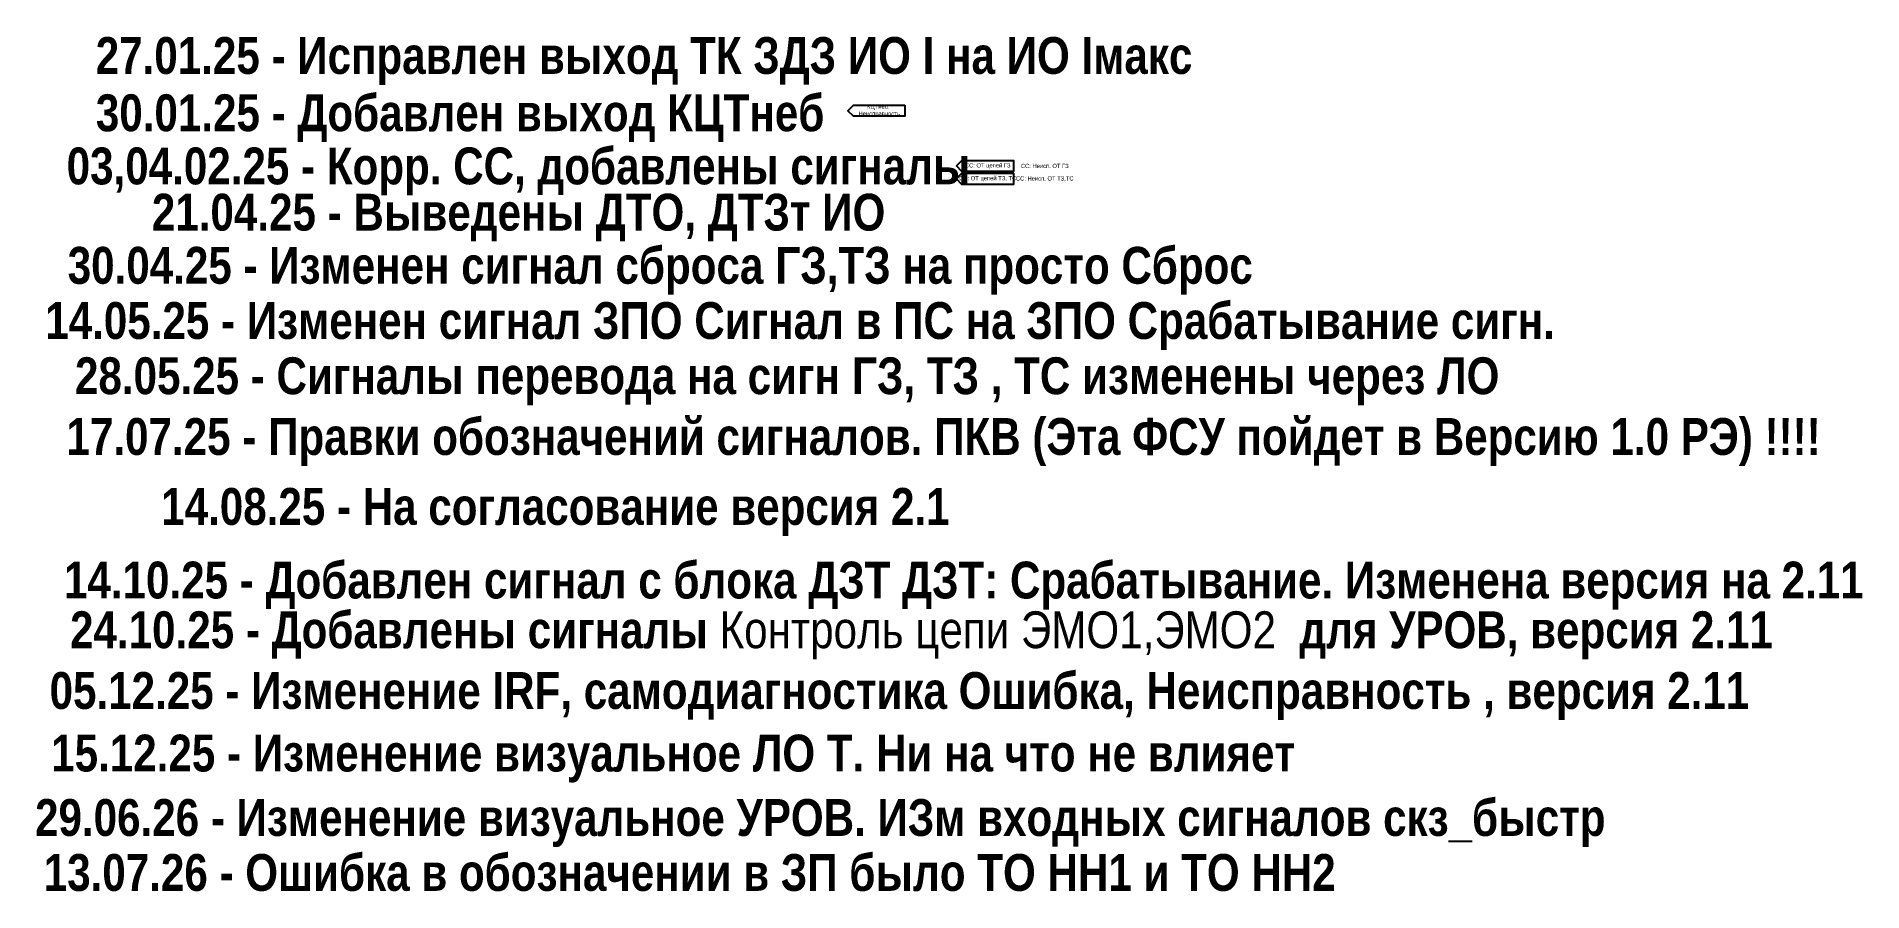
# Model space of a CAD drawing. Header units: millimetres. Extents: x -1361 to 2220, y 0 to 841.
# Drawn here: x 1227 to 2220, y 207 to 671 of the extents above; entities that cross this region are included whole.
import ezdxf

# ---------------------------------------------------------------- set-up
doc = ezdxf.new("R2010")
doc.units = ezdxf.units.MM
doc.layers.add('Основная', color=7, linetype='Continuous')
doc.styles.add('2.5_Gost_RD', font='ARIALN.TTF', dxfattribs={"height": 2.5})

msp = doc.modelspace()

# ---------------------------------------------------------------- texts
at = {"ltscale": 100, "attachment_point": 5, "style": '2.5_Gost_RD'}
for s, insert, char_height, width in [('{\\fArial Narrow|b1|i0|c204|p34; 27.01.25 - Исправлен выход ТК ЗДЗ ИО I на ИО Iмакс}', (1554, 658), 20, 1350), ('{\\fArial Narrow|b1|i0|c204|p34; 30.01.25 - Добавлен выход КЦТнеб}', (1454, 627), 20, 1350), ('{\\fArial Narrow|b1|i0|c204|p34;03,04.02.25 - Корр. СС, добавлены сигналы}', (1489, 598), 20, 1350), ('СС: Неисп. ОТ ГЗ', (1775, 601), 2.3, 28), ('{\\fArial Narrow|b1|i0|c204|p34;21.04.25 - Выведены ДТО, ДТЗт ИО}', (1489, 573), 20, 1350), ('СС: Неисп. ОТ ТЗ,ТС', (1775, 594), 2.3, 28), ('{\\fArial Narrow|b1|i0|c204|p34;30.04.25 - Изменен сигнал сброса ГЗ,ТЗ на просто Сброс}', (1566, 544), 20, 1350), ('{\\fArial Narrow|b1|i0|c204|p34;14.05.25 - Изменен сигнал ЗПО Сигнал в ПС на ЗПО Срабатывание сигн.}', (1642, 514), 20, 1350), ('{\\fArial Narrow|b1|i0|c204|p34;28.05.25 - Сигналы перевода на сигн ГЗ, ТЗ , ТС изменены через ЛО}', (1635, 484), 20, 1350), ('{\\fArial Narrow|b1|i0|c204|p34;17.07.25 - Правки обозначений сигналов. ПКВ (Эта ФСУ пойдет в Версию 1.0 РЭ) !!!!}', (1720, 451), 20, 1350), ('{\\fArial Narrow|b1|i0|c204|p34;14.08.25 - На согласование версия 2.1}', (1509, 413), 20, 1350), ('{\\fArial Narrow|b1|i0|c204|p34;14.10.25 - Добавлен сигнал с блока ДЗТ ДЗТ: Срабатывание. Изменена версия на 2.11}', (1731, 373), 20, 1350), ('{\\fArial Narrow|b1|i0|c204|p34;24.10.25 - Добавлены сигналы }Контроль цепи ЭМО1,ЭМО2{\\fArial Narrow|b1|i0|c204|p34;  для УРОВ, версия 2.11}', (1708, 346), 20, 1350), ('{\\fArial Narrow|b1|i0|c204|p34;05.12.25 - Изменение IRF, самодиагностика Ошибка, Неисправность , версия 2.11}', (1696, 313), 20, 1350), ('{\\fArial Narrow|b1|i0|c204|p34;15.12.25 - Изменение визуальное ЛО Т. Ни на что не влияет}', (1573, 279), 20, 1350), ('{\\fArial Narrow|b1|i0|c204|p34;29.06.26 - Изменение визуальное УРОВ. ИЗм входных сигналов скз_быстр }', (1653, 244), 20, 1350), ('{\\fArial Narrow|b1|i0|c204|p34;13.07.26 - Ошибка в обозначении в ЗП было ТО НН1 и ТО НН2}', (1582, 217), 20, 1350)]:
    msp.add_mtext(s, dxfattribs=dict(at, insert=insert, char_height=char_height, width=width))
at = {"color": 6, "ltscale": 100, "char_height": 2.3, "width": 28, "attachment_point": 5, "style": '2.5_Gost_RD'}
for s, insert in [('СС: ОТ цепей ТЗ, ТС', (1744, 594)), ('СС: ОТ цепей ГЗ', (1744, 601))]:
    msp.add_mtext(s, dxfattribs=dict(at, insert=insert))
at = {"layer": 'Основная', "color": 0, "ltscale": 100, "insert": (1685, 631), "char_height": 2.3, "width": 28, "attachment_point": 5, "style": '2.5_Gost_RD'}
msp.add_mtext('{\\C256;КЦТнеб:  Неисправность}', dxfattribs=at)

# ---------------------------------------------------------------- linework, layer by layer
at = {"color": 6, "ltscale": 100}
for points in [[(1727, 601), (1730, 604), (1758, 604), (1758, 598), (1730, 598), (1727, 601)], [(1727, 594), (1730, 597), (1758, 597), (1758, 591), (1730, 591), (1727, 594)]]:
    msp.add_lwpolyline(points, dxfattribs=at)
at = {"layer": 'Основная', "ltscale": 100}
msp.add_lwpolyline([(1699, 634), (1699, 628), (1671, 628), (1668, 631), (1671, 634)], close=True, dxfattribs=at)

msp.set_redraw_order([(e.dxf.handle, doc.entitydb.next_handle()) for e in msp.query("TEXT MTEXT ATTDEF DIMENSION ARC_DIMENSION")])  # texts and dimensions are drawn at this point

doc.saveas('drawing.dxf')
